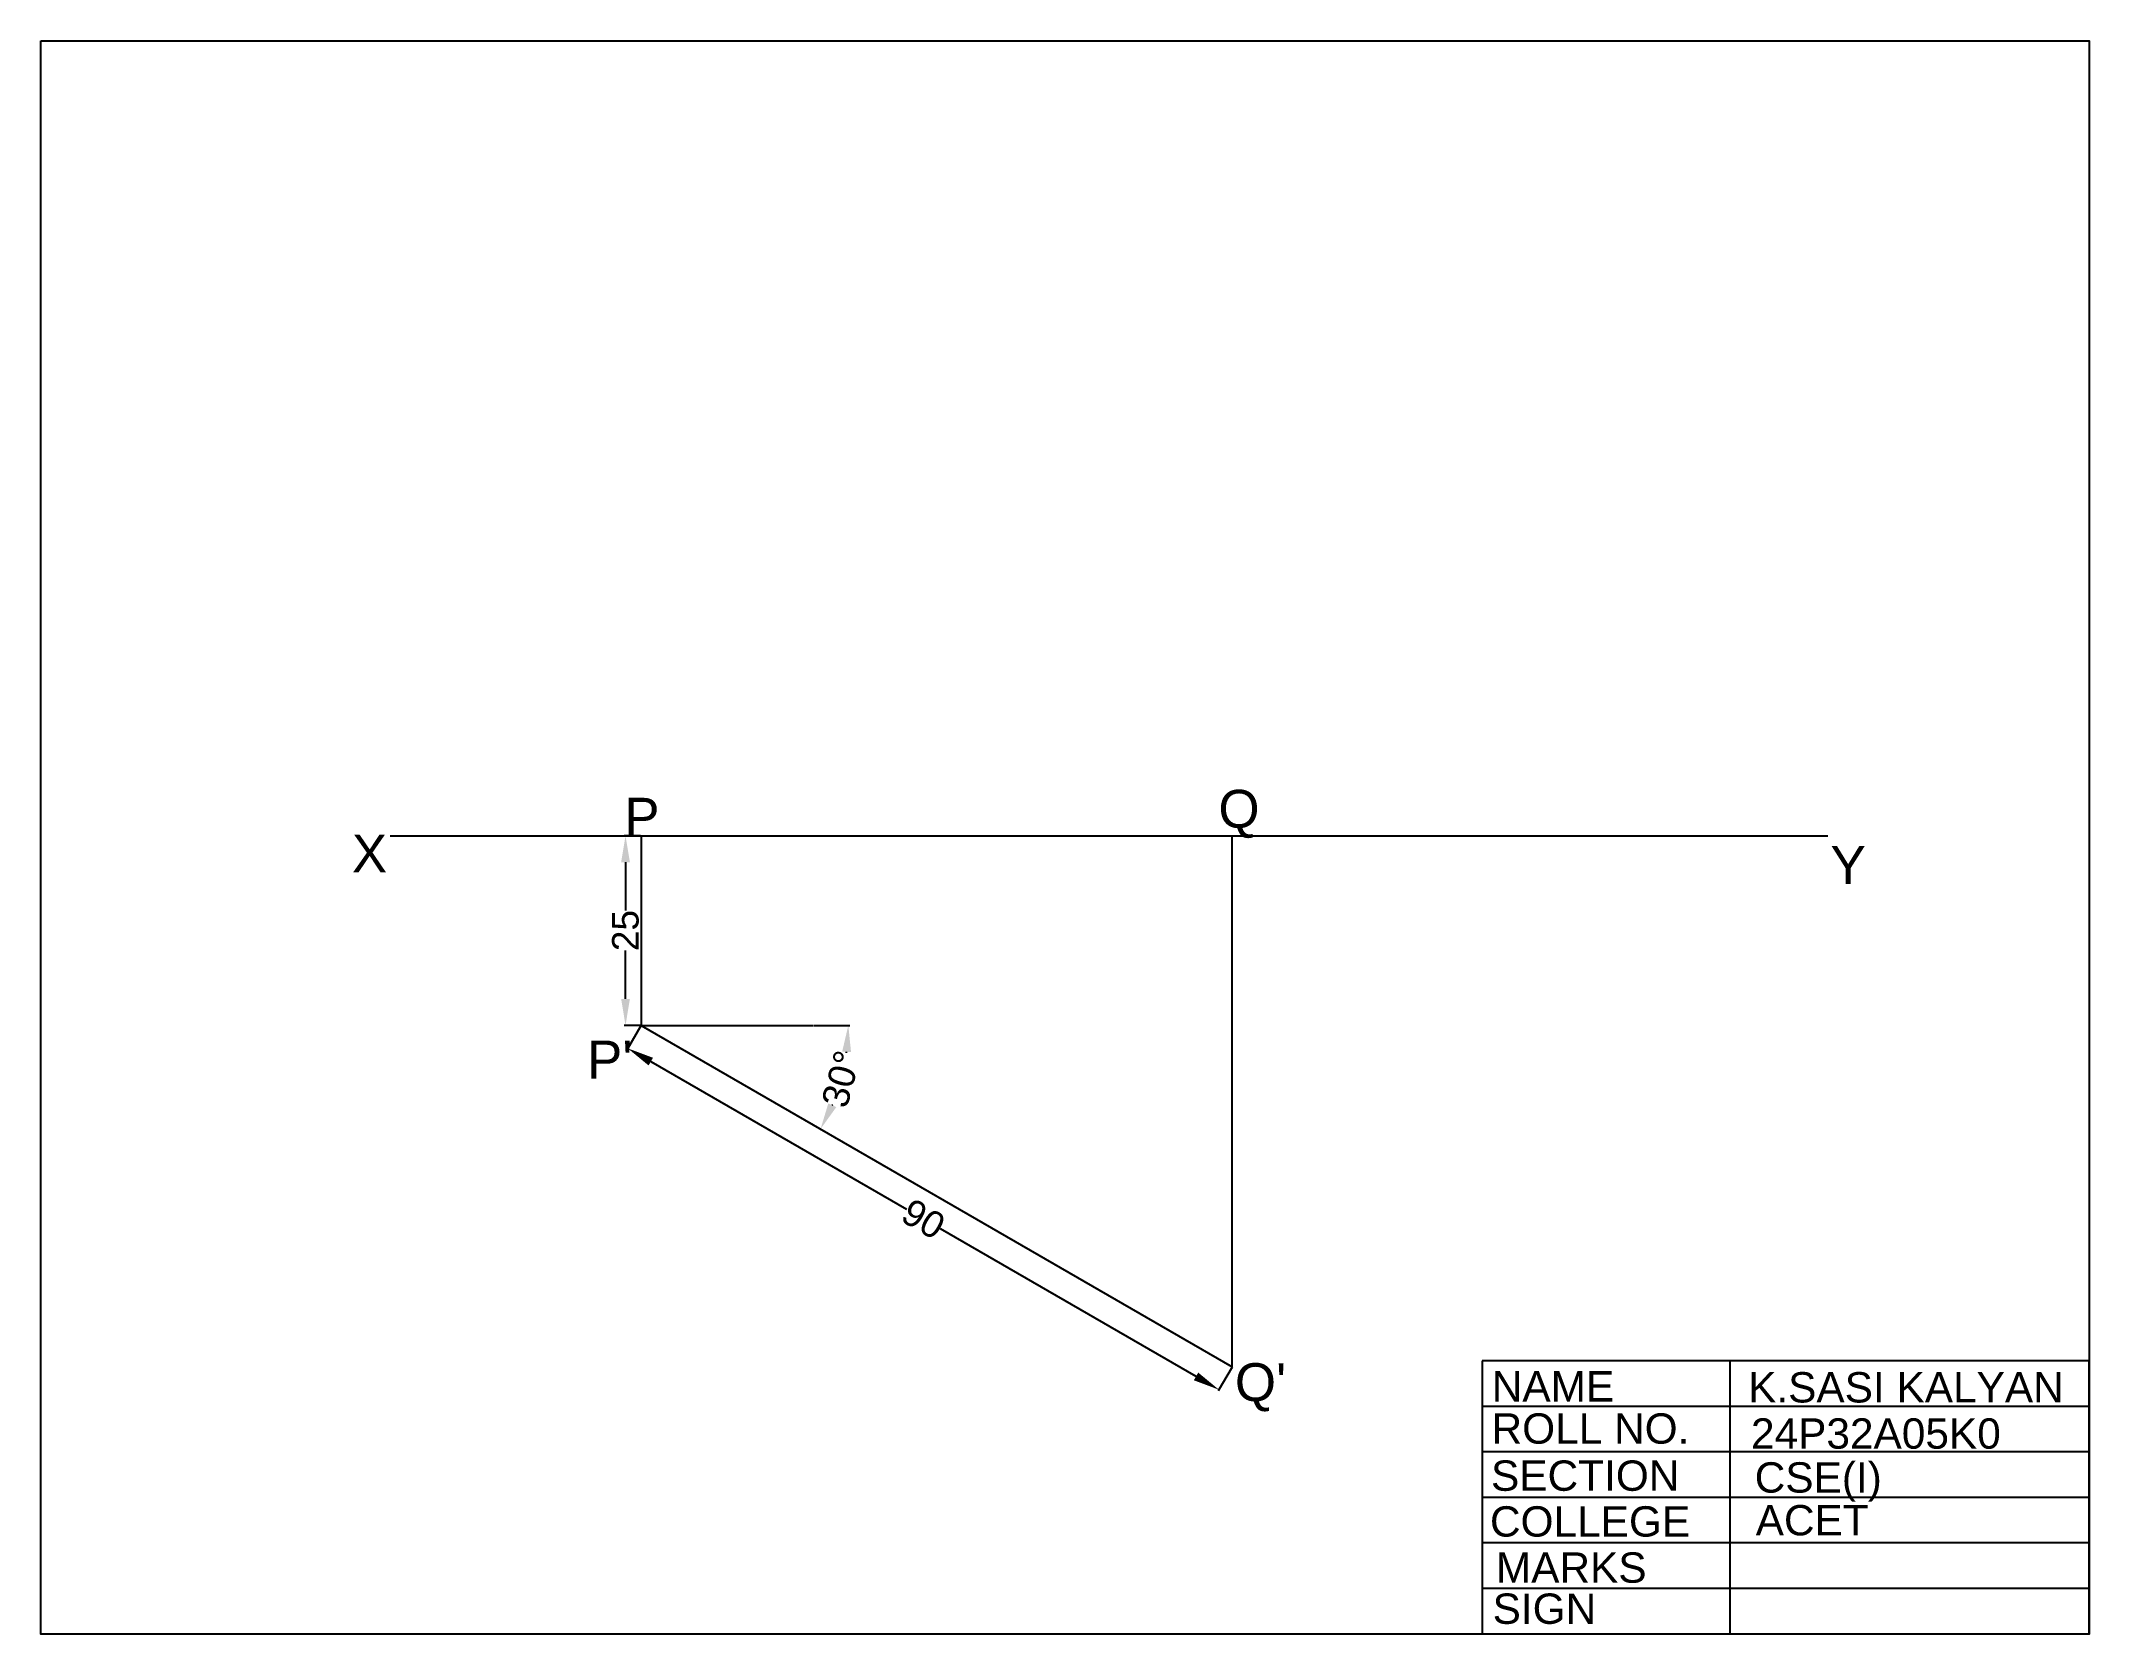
# Model space of a CAD drawing. Header units: inches. Extents: x 62 to 1872, y 122 to 337.
# Drawn here: x 1307.1 to 1577.1, y 126 to 336 of the extents above; entities that cross this region are included whole.
import ezdxf

# ---------------------------------------------------------------- set-up
doc = ezdxf.new("R2010")
doc.units = ezdxf.units.IN
doc.header["$MEASUREMENT"] = 0
doc.styles.add('Annotative', font='arial.ttf')
doc.styles.get("Standard").update_dxf_attribs({"font": 'arial.ttf'})
doc.dimstyles.get("Standard").update_dxf_attribs({"dimtxt": 3.5, "dimasz": 3.5, "dimexe": 0.18, "dimexo": 0.0625, "dimgap": 0.09, "dimtad": 0, "dimtoh": 1, "dimdec": 0, "dimzin": 0, "dimdsep": 46, "dimtxsty": 'Annotative', "dimcen": 0.09, "dimadec": 0, "dimazin": 0, "dimtfac": 1, "dimtdec": 0, "dimtofl": 0, "dimtmove": 0, "dimatfit": 3, "dimfxl": 1, "dimtolj": 1, "dimtzin": 0, "dimarcsym": 0})

msp = doc.modelspace()

# ---------------------------------------------------------------- texts
for s, height, p in [('P', 5, (1384.03, 231.28)), ('X', 5, (1348.12, 226.44)), ('Y', 5, (1543.05, 224.91)), ('NAME', 4, (1498.4, 156.7)), ('K.SASI KALYAN', 4, (1532.19, 156.57)), ('ROLL NO.', 4, (1498.37, 151.14)), ('24P32A05K0', 4, (1532.57, 150.48)), ('SECTION', 4, (1498.3, 144.93)), ('CSE(I)', 4, (1533.06, 144.69)), ('ACET', 4, (1533.19, 139.05)), ('COLLEGE', 4, (1498.16, 138.89)), ('MARKS', 4, (1498.94, 132.81)), ('SIGN', 4, (1498.51, 127.39))]:
    msp.add_text(s, height=height).set_placement(p)
at = {"char_height": 5, "width": 4.0073, "attachment_point": 1}
for s, insert in [('Q', (1462.36, 237.33)), ("P'", (1379.12, 204.27)), ("Q'", (1464.53, 161.75))]:
    msp.add_mtext(s, dxfattribs=dict(at, insert=insert))

# ---------------------------------------------------------------- blocks, each defined once
blk = doc.blocks.new('*D36')
at = {"color": 0, "lineweight": -2, "transparency": 16777216}
blk.add_line((1409.01, 206.28), (1413.75, 206.28), dxfattribs=at)
for start, end in [(352.4061, 352.6555), (337.3445, 337.5939)]:
    blk.add_arc((1386.25, 206.28), 27.32, start, end, dxfattribs=at)
at = {"color": 0, "transparency": 16777216}
for points in [[(1412.76, 202.82), (1413.93, 202.75), (1413.57, 206.28)], [(1411.98, 195.5), (1410.94, 196.01), (1409.91, 192.62)]]:
    blk.add_solid(points, dxfattribs=at)
at = {"layer": 'Defpoints', "color": 0, "transparency": 16777216}
for p in [(1386.25, 206.28), (1386.25, 206.28), (1408.95, 206.28), (1411.92, 196.93), (1464.19, 161.28)]:
    blk.add_point(p, dxfattribs=at)
at = {"color": 0, "transparency": 16777216, "insert": (1412.64, 199.21), "char_height": 3.5, "attachment_point": 5, "rotation": 75, "style": 'Annotative'}
blk.add_mtext('\\A1;30°', dxfattribs=at)
blk = doc.blocks.new('*D37')
at = {"color": 0, "lineweight": -2, "transparency": 16777216}
for p, q in [((1386.18, 231.28), (1384.02, 231.28)), ((1384.2, 227.78), (1384.2, 221.42)), ((1384.2, 209.78), (1384.2, 216.14)), ((1386.18, 206.28), (1384.02, 206.28))]:
    blk.add_line(p, q, dxfattribs=at)
at = {"color": 0, "transparency": 16777216}
for points in [[(1383.62, 227.78), (1384.78, 227.78), (1384.2, 231.28)], [(1383.62, 209.78), (1384.78, 209.78), (1384.2, 206.28)]]:
    blk.add_solid(points, dxfattribs=at)
at = {"layer": 'Defpoints', "color": 0, "transparency": 16777216}
for p in [(1386.25, 231.28), (1384.2, 206.28), (1386.25, 206.28)]:
    blk.add_point(p, dxfattribs=at)
at = {"color": 0, "transparency": 16777216, "insert": (1384.2, 218.78), "char_height": 3.5, "attachment_point": 5, "rotation": 90, "style": 'Annotative'}
blk.add_mtext('\\A1;25', dxfattribs=at)
blk = doc.blocks.new('*D38')
at = {"color": 0, "lineweight": -2, "transparency": 16777216}
for p, q in [((1386.21, 206.23), (1384.41, 203.09)), ((1387.53, 201.5), (1421.22, 182.05)), ((1459.41, 160), (1425.71, 179.45)), ((1464.16, 161.23), (1462.35, 158.09))]:
    blk.add_line(p, q, dxfattribs=at)
at = {"color": 0, "transparency": 16777216}
for points in [[(1387.82, 202.01), (1387.24, 201), (1384.5, 203.25)], [(1459.7, 160.51), (1459.12, 159.5), (1462.44, 158.25)]]:
    blk.add_solid(points, dxfattribs=at)
at = {"layer": 'Defpoints', "color": 0, "transparency": 16777216}
for p in [(1386.25, 206.28), (1464.19, 161.28), (1462.44, 158.25)]:
    blk.add_point(p, dxfattribs=at)
at = {"color": 0, "transparency": 16777216, "insert": (1423.47, 180.75), "char_height": 3.5, "attachment_point": 5, "rotation": 330, "style": 'Annotative'}
blk.add_mtext('\\A1;90', dxfattribs=at)

# ---------------------------------------------------------------- dimensions: what is measured, and where the dimension line sits
dim = msp.add_linear_dim(base=(1384.2, 206.28), p1=(1386.25, 231.28), p2=(1386.25, 206.28), angle=90, dimstyle='Standard')
dim.commit()
dim.dimension.update_dxf_attribs({"geometry": '*D37', "text_midpoint": (1384.2, 218.78)})
dim = msp.add_aligned_dim(p1=(1386.25, 206.28), p2=(1464.19, 161.28), distance=-3.5, dimstyle='Standard')
dim.commit()
dim.dimension.update_dxf_attribs({"geometry": '*D38', "text_midpoint": (1423.47, 180.75)})
dim = msp.add_angular_dim_2l(base=(1411.92, 196.93), line1=((1386.25, 206.28), (1464.19, 161.28)), line2=((1386.25, 206.28), (1408.95, 206.28)), dimstyle='Standard')
dim.commit()
dim.dimension.update_dxf_attribs({"geometry": '*D36', "text_midpoint": (1412.64, 199.21)})

# ---------------------------------------------------------------- linework, layer by layer
for p, q in [((1353.18, 231.28), (1542.71, 231.28)), ((1386.25, 231.28), (1386.25, 206.28)), ((1464.19, 161.28), (1464.19, 231.28)), ((1386.25, 206.28), (1464.19, 161.28)), ((1386.25, 206.28), (1408.95, 206.28)), ((1577.14, 162.05), (1497.14, 162.05)), ((1497.14, 162.05), (1497.14, 126.05)), ((1529.77, 162.05), (1529.77, 126.05)), ((1577.14, 126.05), (1577.14, 162.05)), ((1577.14, 156.05), (1497.14, 156.05)), ((1577.14, 150.05), (1497.14, 150.05)), ((1577.14, 144.05), (1497.14, 144.05)), ((1577.14, 138.05), (1497.14, 138.05)), ((1577.14, 132.05), (1497.14, 132.05))]:
    msp.add_line(p, q)
msp.add_lwpolyline([(1307.14, 336.05), (1577.14, 336.05), (1577.14, 126.05), (1307.14, 126.05)], close=True)

msp.set_redraw_order([(e.dxf.handle, doc.entitydb.next_handle()) for e in msp.query("TEXT MTEXT ATTDEF DIMENSION ARC_DIMENSION")])  # texts and dimensions are drawn at this point

doc.saveas('drawing.dxf')
